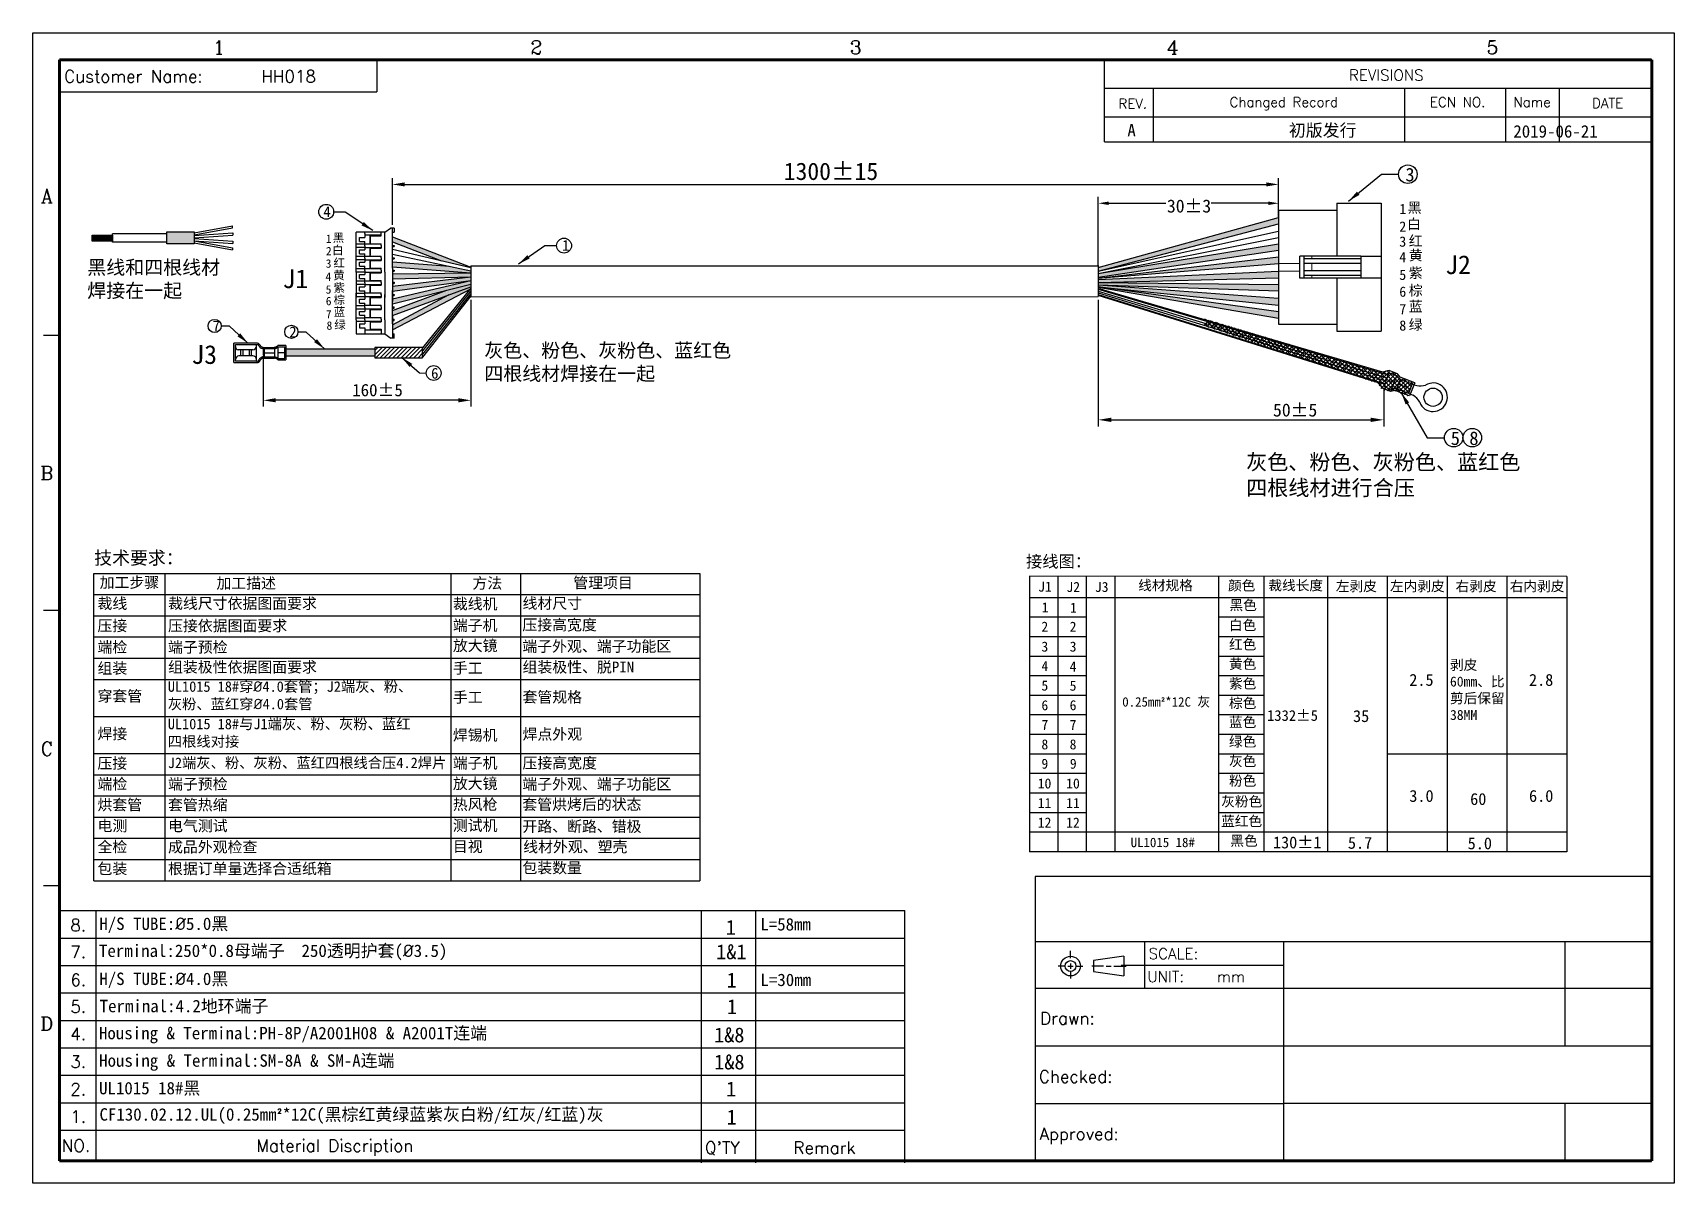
# Model space of a CAD drawing. Header units: millimetres. Extents: x 4119 to 4450, y 525 to 757.
import ezdxf
from ezdxf.enums import TextEntityAlignment as Align

# ---------------------------------------------------------------- set-up
doc = ezdxf.new("R2010")
doc.units = ezdxf.units.MM
doc.header["$LTSCALE"] = 0.6
doc.linetypes.add('HIDDEN2', pattern=[4.7625, 3.175, -1.5875])
doc.layers.add('DIM', color=7, linetype='Continuous')
doc.layers.add('PAPER', color=7, linetype='Continuous')
doc.styles.add('ROMANC', font='romanc')
doc.styles.add('ROMANT', font='romant.shx', dxfattribs={"bigfont": 'lfp.shx'})
doc.styles.get("Standard").update_dxf_attribs({"font": 'simkai.ttf', "height": 2.5})
doc.dimstyles.new('ISO-25', dxfattribs={"dimtxt": 2.5, "dimasz": 2.5, "dimexe": 1.25, "dimexo": 0.625, "dimtad": 1, "dimtxsty": 'Standard', "dimcen": 2.5, "dimadec": 0, "dimazin": 0, "dimtfac": 1, "dimtmove": 0, "dimatfit": 3, "dimfxl": 1, "dimarcsym": 0})

msp = doc.modelspace()

# ---------------------------------------------------------------- texts
at = {"style": 'ROMANT'}
for s, height, p in [('Customer Name:', 2.46985, (4125.091, 746.593)), ('HH018', 2.4699, (4164.843, 746.593)), ('REVISIONS', 2.2229, (4384.127, 746.948)), ('8.', 2.4699, (4126.345, 575.479)), ('7.', 2.4699, (4126.345, 570.088)), ('SCALE:', 2.2227, (4343.729, 569.854)), ('6.', 2.4699, (4126.345, 564.444)), ('UNIT:', 2.2227, (4343.465, 565.227)), ('mm', 2.2227, (4357.472, 565.227)), ('5.', 2.4699, (4126.345, 559.052)), ('4.', 2.4699, (4126.345, 553.527)), ('Drawn:', 2.4697, (4321.866, 556.709)), ('3.', 2.4699, (4126.345, 547.939)), ('Checked:', 2.4697, (4321.616, 544.956)), ('2.', 2.4699, (4126.345, 542.401)), ('1.', 2.4699, (4126.345, 536.894)), ('NO.', 2.4699, (4124.618, 531.027)), ('Material Discription', 2.46985, (4163.828, 531.027)), ("Q'TY", 2.4699, (4254.293, 530.612)), ('Remark', 2.4699, (4272.122, 530.612)), ('Approved:', 2.4697, (4321.727, 533.415))]:
    msp.add_text(s, height=height, dxfattribs=at).set_placement(p)
for s, height, p in [('REV.', 1.9759, (4340.54, 741.323)), ('Changed Record', 1.97588, (4370.98, 741.632)), ('ECN NO.', 1.9759, (4406.041, 741.632)), ('Name', 1.9759, (4421.054, 741.632)), ('DATE', 1.9759, (4436.27, 741.429))]:
    msp.add_text(s, height=height, dxfattribs=at).set_placement(p, align=Align.CENTER)
at = {"ltscale": 1.5}
for s, insert, char_height, attachment_point in [('{\\fKaiTi_GB2312|b0|i0|c134|p49;A}', (4339.444, 738.198), 2.5, 1), ('{\\fKaiTi_GB2312|b0|i0|c134|p49;初版发行}', (4372.005, 738.198), 2.5, 1), ('{\\fKaiTi_GB2312|b0|i0|c134|p49;2019-06-21}', (4417.254, 737.978), 2.5, 1), ('{\\fKaiTi_GB2312|b0|i0|c134|p49;3}', (4395.497, 729.368), 2.7216, 1), ('{\\fKaiTi_GB2312|b0|i0|c134|p49;4}', (4177.352, 721.616), 2.17728, 1), ('{\\fKaiTi_GB2312|b0|i0|c134|p49;1}', (4395.667, 722.122), 2.05753, 3), ('{\\fKaiTi_GB2312|b0|i0|c134|p49;黑}', (4398.762, 722.38), 2.05753, 3), ('{\\fKaiTi_GB2312|b0|i0|c134|p49;2}', (4395.667, 718.566), 2.05753, 3), ('{\\fKaiTi_GB2312|b0|i0|c134|p49;白}', (4398.634, 719.082), 2.05753, 3), ('{\\fKaiTi_GB2312|b0|i0|c134|p49;1}', (4179.005, 715.919), 1.69344, 3), ('{\\fKaiTi_GB2312|b0|i0|c134|p49;黑}', (4181.552, 716.131), 1.69344, 3), ('{\\fKaiTi_GB2312|b0|i0|c134|p49;1}', (4225.495, 714.832), 2.17728, 1), ('{\\fKaiTi_GB2312|b0|i0|c134|p49;3}', (4395.667, 715.537), 2.05753, 3), ('{\\fKaiTi_GB2312|b0|i0|c134|p49;红}', (4398.981, 715.669), 2.05753, 3), ('{\\fKaiTi_GB2312|b0|i0|c134|p49;2}', (4179.021, 713.436), 1.69344, 3), ('{\\fKaiTi_GB2312|b0|i0|c134|p49;白}', (4181.412, 713.605), 1.69344, 3), ('{\\fKaiTi_GB2312|b0|i0|c134|p49;4}', (4395.667, 712.416), 2.05753, 3), ('{\\fKaiTi_GB2312|b0|i0|c134|p49;黄}', (4398.981, 712.784), 2.05753, 3), ('{\\fKaiTi_GB2312|b0|i0|c134|p49;J2}', (4408.685, 711.741), 3.78, 3), ('{\\fKaiTi_GB2312|b0|i0|c134|p49;黑线和四根线材\\P焊接在一起}', (4129.742, 710.711), 2.80665, 1), ('{\\fKaiTi_GB2312|b0|i0|c134|p49;J1}', (4174.273, 708.903), 3.78, 3), ('{\\fKaiTi_GB2312|b0|i0|c134|p49;4}', (4178.927, 708.275), 1.69344, 3), ('{\\fKaiTi_GB2312|b0|i0|c134|p49;3}', (4178.97, 710.929), 1.69344, 3), ('{\\fKaiTi_GB2312|b0|i0|c134|p49;红}', (4181.698, 711.038), 1.69344, 3), ('{\\fKaiTi_GB2312|b0|i0|c134|p49;黄}', (4181.655, 708.578), 1.69344, 3), ('{\\fKaiTi_GB2312|b0|i0|c134|p49;5}', (4395.667, 708.847), 2.05753, 3), ('{\\fKaiTi_GB2312|b0|i0|c134|p49;紫}', (4398.981, 709.247), 2.05753, 3), ('{\\fKaiTi_GB2312|b0|i0|c134|p49;5}', (4178.97, 705.703), 1.69344, 3), ('{\\fKaiTi_GB2312|b0|i0|c134|p49;紫}', (4181.698, 706.032), 1.69344, 3), ('{\\fKaiTi_GB2312|b0|i0|c134|p49;6}', (4395.667, 705.439), 2.05753, 3), ('{\\fKaiTi_GB2312|b0|i0|c134|p49;棕}', (4398.981, 705.693), 2.05753, 3), ('{\\fKaiTi_GB2312|b0|i0|c134|p49;6}', (4178.991, 703.37), 1.69344, 3), ('{\\fKaiTi_GB2312|b0|i0|c134|p49;棕}', (4181.719, 703.579), 1.69344, 3), ('{\\fKaiTi_GB2312|b0|i0|c134|p49;7}', (4395.667, 701.915), 2.05753, 3), ('{\\fKaiTi_GB2312|b0|i0|c134|p49;蓝}', (4398.981, 702.474), 2.05753, 3), ('{\\fKaiTi_GB2312|b0|i0|c134|p49;7}', (4155.021, 698.565), 2.17728, 1), ('{\\fKaiTi_GB2312|b0|i0|c134|p49;7}', (4179.013, 700.705), 1.69344, 3), ('{\\fKaiTi_GB2312|b0|i0|c134|p49;8}', (4179.142, 698.428), 1.69344, 3), ('{\\fKaiTi_GB2312|b0|i0|c134|p49;蓝}', (4181.741, 701.166), 1.69344, 3), ('{\\fKaiTi_GB2312|b0|i0|c134|p49;绿}', (4181.869, 698.572), 1.69344, 3), ('{\\fKaiTi_GB2312|b0|i0|c134|p49;8}', (4395.667, 698.626), 2.05753, 3), ('{\\fKaiTi_GB2312|b0|i0|c134|p49;绿}', (4398.981, 698.801), 2.05753, 3), ('{\\fKaiTi_GB2312|b0|i0|c134|p49;2}', (4170.482, 697.387), 2.17728, 1), ('{\\fKaiTi_GB2312|b0|i0|c134|p49;J3}', (4155.904, 693.63), 3.78, 3), ('{\\fKaiTi_GB2312|b0|i0|c134|p49;灰色、粉色、灰粉色、蓝红色\\P四根线材焊接在一起}', (4209.795, 693.978), 2.80665, 1), ('{\\fKaiTi_GB2312|b0|i0|c134|p49;6}', (4199.071, 689.059), 2.17728, 1), ('{\\fKaiTi_GB2312|b0|i0|c134|p49;5}', (4404.646, 676.231), 2.7216, 1), ('8', (4408.388, 676.231), 2.722, 1), ('{\\fKaiTi_GB2312|b0|i0|c134|p49;灰色、粉色、灰粉色、蓝红色\\P四根线材进行合压}', (4363.384, 671.63), 3.1185, 1), ('{\\fKaiTi_GB2312|b0|i0|c134|p49;J1}', (4321.451, 645.961), 2.0196, 1), ('{\\fKaiTi_GB2312|b0|i0|c134|p49;J2}', (4327.159, 645.903), 2.0196, 1), ('{\\fKaiTi_GB2312|b0|i0|c134|p49;J3}', (4332.891, 645.903), 2.0196, 1), ('{\\fKaiTi_GB2312|b0|i0|c134|p49;线材规格}', (4341.629, 646.229), 2.0196, 1), ('{\\f楷体_GB2312|b0|i0|c134|p49;颜色}', (4359.739, 646.191), 2.0196, 1), ('{\\fKaiTi_GB2312|b0|i0|c134|p49;裁线长度}', (4367.871, 646.216), 2.0196, 1), ('{\\fKaiTi_GB2312|b0|i0|c134|p49;左剥皮}', (4381.476, 646.058), 2.0196, 1), ('{\\fKaiTi_GB2312|b0|i0|c134|p49;左内剥皮}', (4392.392, 646.059), 2.0196, 1), ('{\\fKaiTi_GB2312|b0|i0|c134|p49;右剥皮}', (4405.616, 646.058), 2.0196, 1), ('{\\fKaiTi_GB2312|b0|i0|c134|p49;右内剥皮}', (4416.532, 646.059), 2.0196, 1), ('{\\fKaiTi_GB2312|b0|i0|c134|p49;黑色}', (4360.031, 642.245), 2.0196, 1), ('{\\fKaiTi_GB2312|b0|i0|c134|p49;1}', (4322.182, 641.776), 2.0196, 1), ('{\\fKaiTi_GB2312|b0|i0|c134|p49;1}', (4327.87, 641.711), 2.0196, 1), ('{\\fKaiTi_GB2312|b0|i0|c134|p49;2}', (4322.118, 637.891), 2.0196, 1), ('{\\fKaiTi_GB2312|b0|i0|c134|p49;2}', (4327.806, 637.891), 2.0196, 1), ('{\\fKaiTi_GB2312|b0|i0|c134|p49;白色}', (4359.937, 638.214), 2.0196, 1), ('{\\fKaiTi_GB2312|b0|i0|c134|p49;3}', (4322.118, 633.877), 2.0196, 1), ('{\\fKaiTi_GB2312|b0|i0|c134|p49;3}', (4327.806, 633.877), 2.0196, 1), ('{\\fKaiTi_GB2312|b0|i0|c134|p49;红色}', (4359.937, 634.317), 2.0196, 1), ('{\\fKaiTi_GB2312|b0|i0|c134|p49;4}', (4322.118, 629.937), 2.0196, 1), ('{\\fKaiTi_GB2312|b0|i0|c134|p49;4}', (4327.806, 629.855), 2.0196, 1), ('{\\fKaiTi_GB2312|b0|i0|c134|p49;黄色}', (4359.937, 630.379), 2.0196, 1), ('{\\fKaiTi_GB2312|b0|i0|c134|p49;5}', (4322.118, 626.029), 2.0196, 1), ('{\\fKaiTi_GB2312|b0|i0|c134|p49;5}', (4327.806, 625.997), 2.0196, 1), ('{\\fKaiTi_GB2312|b0|i0|c134|p49;紫色}', (4359.937, 626.44), 2.0196, 1), ('{\\fKaiTi_GB2312|b0|i0|c134|p49;棕色}', (4359.937, 622.501), 2.0196, 1), ('{\\fKaiTi_GB2312|b0|i0|c134|p49;6}', (4322.118, 622.047), 2.0196, 1), ('{\\fKaiTi_GB2312|b0|i0|c134|p49;6}', (4327.806, 622.061), 2.0196, 1), ('{\\fKaiTi_GB2312|b0|i0|c134|p49;蓝色}', (4359.937, 618.665), 2.0196, 1), ('{\\fKaiTi_GB2312|b0|i0|c134|p49;7}', (4322.118, 618.101), 2.0196, 1), ('{\\fKaiTi_GB2312|b0|i0|c134|p49;7}', (4327.806, 618.101), 2.0196, 1), ('{\\fKaiTi_GB2312|b0|i0|c134|p49;8}', (4322.118, 614.167), 2.0196, 1), ('{\\fKaiTi_GB2312|b0|i0|c134|p49;8}', (4327.806, 614.167), 2.0196, 1), ('{\\fKaiTi_GB2312|b0|i0|c134|p49;绿色}', (4359.937, 614.722), 2.0196, 1), ('{\\fKaiTi_GB2312|b0|i0|c134|p49;9}', (4322.115, 610.267), 2.0196, 1), ('{\\fKaiTi_GB2312|b0|i0|c134|p49;9}', (4327.847, 610.267), 2.0196, 1), ('{\\fKaiTi_GB2312|b0|i0|c134|p49;灰色}', (4359.937, 610.781), 2.0196, 1), ('{\\fKaiTi_GB2312|b0|i0|c134|p49;10}', (4321.373, 606.285), 2.0196, 1), ('{\\fKaiTi_GB2312|b0|i0|c134|p49;10}', (4327.105, 606.285), 2.0196, 1), ('{\\fKaiTi_GB2312|b0|i0|c134|p49;粉色}', (4359.937, 606.839), 2.0196, 1), ('{\\fKaiTi_GB2312|b0|i0|c134|p49;11}', (4321.373, 602.339), 2.0196, 1), ('{\\fKaiTi_GB2312|b0|i0|c134|p49;11}', (4327.105, 602.339), 2.0196, 1), ('{\\fKaiTi_GB2312|b0|i0|c134|p49;灰粉色}', (4358.37, 602.658), 2.0196, 1), ('{\\fKaiTi_GB2312|b0|i0|c134|p49;蓝红色}', (4358.348, 598.695), 2.0196, 1), ('{\\fKaiTi_GB2312|b0|i0|c134|p49;12}', (4321.373, 598.406), 2.0196, 1), ('{\\fKaiTi_GB2312|b0|i0|c134|p49;12}', (4327.105, 598.406), 2.0196, 1), ('{\\fKaiTi_GB2312|b0|i0|c134|p49;黑色}', (4360.203, 594.734), 2.0196, 1), ('Terminal:250*0.8{\\fSimSun|b0|i0|c134|p2;母端子}  250{\\fSimSun|b0|i0|c134|p2;透明护套}({\\fISOCPEUR|b0|i0|c0|p34;%%C}3.5)', (4132.103, 572.8), 2.5, 1)]:
    msp.add_mtext(s, dxfattribs=dict(at, insert=insert, char_height=char_height, attachment_point=attachment_point))
at = {"linetype": 'Continuous', "ltscale": 0.6, "char_height": 2.625, "attachment_point": 5}
for s, insert in [('30%%P3', (4351.874, 721.652)), ('{\\fKaiTi_GB2312|b0|i0|c134|p49;50%%P5}', (4373.269, 680.542))]:
    msp.add_mtext(s, dxfattribs=dict(at, insert=insert))
at = {"ltscale": 0.4, "attachment_point": 1}
for s, insert, char_height, width in [('技术要求：', (4131.161, 652.069), 2.64, 17.09921), ('加工步骤', (4132.249, 646.903), 2.2, 17.57545), ('加工描述', (4155.795, 646.743), 2.2, 21.19742), ('方法', (4207.41, 646.752), 2.2, 21.19742), ('管理项目', (4227.737, 646.848), 2.2, 38.90583), ('裁线', (4131.812, 642.661), 2.2, 21.85344), ('裁线尺寸依据图面要求', (4146.035, 642.679), 2.2, 69.75918), ('裁线机', (4203.456, 642.579), 2.2, 18.9869), ('线材尺寸', (4217.506, 642.708), 2.2, 56.99545), ('压接高宽度', (4217.473, 638.355), 2.2, 52.31709), ('压接', (4131.812, 638.189), 2.2, 78.05733), ('压接依据图面要求', (4146.035, 638.182), 2.2, 69.75918), ('端子机', (4203.456, 638.261), 2.2, 18.9869), ('端检', (4131.812, 633.862), 2.2, 78.05733), ('端子预检', (4146.035, 633.854), 2.2, 69.75918), ('放大镜', (4203.456, 634.165), 2.2, 18.9869), ('端子外观、端子功能区', (4217.473, 634.027), 2.2, 52.31709), ('组装', (4131.812, 629.613), 2.2, 21.85344), ('组装极性依据图面要求', (4146.035, 629.847), 2.2, 69.75918), ('手工', (4203.456, 629.637), 2.2, 18.9869), ('组装极性、脱PIN ', (4217.506, 629.849), 2.2, 56.99545), ('穿套管', (4131.812, 624.001), 2.2, 21.85344), ('手工', (4203.456, 623.754), 2.2, 18.9869), ('套管规格', (4217.506, 623.797), 2.2, 56.99545), ('焊接', (4131.812, 616.403), 2.2, 21.85344), ('焊锡机', (4203.456, 616.128), 2.2, 18.9869), ('焊点外观', (4217.506, 616.322), 2.2, 56.99545), ('压接', (4131.812, 610.46), 2.2, 21.85344), ('端子机', (4203.456, 610.499), 2.2, 18.9869), ('压接高宽度', (4217.506, 610.509), 2.2, 56.99545), ('端检', (4131.812, 606.289), 2.2, 21.85344), ('端子预检', (4146.035, 606.282), 2.2, 69.75918), ('放大镜', (4203.456, 606.361), 2.2, 18.9869), ('端子外观、端子功能区', (4217.473, 606.259), 2.2, 52.31709), ('烘套管', (4131.812, 602.079), 2.2, 21.85344), ('套管热缩', (4146.035, 602.071), 2.2, 69.75918), ('热风枪', (4203.456, 602.15), 2.2, 18.9869), ('套管烘烤后的状态', (4217.473, 602.141), 2.2, 52.31709), ('电测', (4131.812, 597.85), 2.2, 21.85344), ('电气测试', (4146.035, 597.843), 2.2, 69.75918), ('测试机', (4203.456, 597.922), 2.2, 18.9869), ('开路、断路、错极', (4217.473, 597.725), 2.2, 52.31709), ('全检', (4131.812, 593.595), 2.2, 21.85344), ('成品外观检查', (4146.035, 593.587), 2.2, 69.75918), ('目视', (4203.456, 593.666), 2.2, 18.9869), ('线材外观、塑壳', (4217.64, 593.617), 2.2, 52.31709), ('包装', (4131.812, 589.219), 2.2, 21.85344), ('根据订单量选择合适纸箱', (4146.035, 589.211), 2.2, 69.75918), ('包装数量', (4217.473, 589.385), 2.2, 52.31709)]:
    msp.add_mtext(s, dxfattribs=dict(at, insert=insert, char_height=char_height, width=width))
at = {"attachment_point": 1}
for s, insert, char_height in [('{\\fKaiTi_GB2312|b0|i0|c134|p49;接线图：}', (4319.021, 651.231), 2.4), ('{\\fKaiTi_GB2312|b0|i0|c134|p49;1}', (4258.487, 577.782), 3), ('{\\fKaiTi_GB2312|b0|i0|c134|p49;1&1}', (4256.536, 572.842), 3), ('{\\fKaiTi_GB2312|b0|i0|c134|p49;1}', (4258.639, 567.127), 3), ('{\\fKaiTi_GB2312|b0|i0|c134|p49;1}', (4258.719, 561.78), 3), ('Housing & Terminal:PH-8P/A2001H08 & A2001T{\\fSimSun|b0|i0|c134|p2;连端}', (4132.111, 556.206), 2.5), ('{\\fKaiTi_GB2312|b0|i0|c134|p49;1&8}', (4256.123, 556.083), 3), ('Housing & Terminal:SM-8A & SM-A{\\fSimSun|b0|i0|c134|p2;连端}', (4132.146, 550.671), 2.5), ('{\\fKaiTi_GB2312|b0|i0|c134|p49;1&8}', (4256.143, 550.632), 3), ('UL1015 18#{\\fSimSun|b0|i0|c134|p2;黑}', (4132.126, 545.111), 2.5), ('{\\fKaiTi_GB2312|b0|i0|c134|p49;1}', (4258.549, 545.194), 3), ('CF130.02.12.UL(0.25mm{\\fISOCPEUR|b0|i0|c0|p34;²}*12C(黑棕红黄绿蓝紫灰白粉/红灰/红蓝)灰', (4132.211, 539.804), 2.5), ('{\\fKaiTi_GB2312|b0|i0|c134|p49;1}', (4258.637, 539.511), 3)]:
    msp.add_mtext(s, dxfattribs=dict(at, insert=insert, char_height=char_height))
at = {"ltscale": 1.5, "insert": (4404.486, 630.2), "char_height": 2.0196, "width": 11.84522, "attachment_point": 1}
msp.add_mtext('\\pxt6;{\\fSimSun|b0|i0|c134|p2;剥皮60mm、比剪后保留38MM}', dxfattribs=at)
at = {"char_height": 2.112, "attachment_point": 1}
for s, insert, width in [('UL1015 18#穿{\\fISOCPEUR|b0|i0|c0|p34;%%C}4.0套管；J2端灰、粉、\\P灰粉、蓝红穿{\\fISOCPEUR|b0|i0|c0|p34;%%C}4.0套管', (4145.986, 625.868), 74.05517), ('UL1015 18#与J1端灰、粉、灰粉、蓝红\\P四根线对接', (4145.986, 618.322), 74.05517), ('J2端灰、粉、灰粉、蓝红四根线合压4.2焊片', (4145.986, 610.495), 84.36705)]:
    msp.add_mtext(s, dxfattribs=dict(at, insert=insert, width=width))
at = {"linetype": 'Continuous', "attachment_point": 1}
for s, insert, char_height, width in [('2.5', (4396.282, 627.355), 2.4, 34.89715), ('2.8', (4420.422, 627.355), 2.4, 34.89715), ('0.25mm{\\fISOCPEUR|b0|i0|c0|p34;²}*12C {\\fSimSun|b0|i0|c134|p2;灰}', (4338.414, 622.671), 1.904, 34.89715), ('1332%%P5', (4367.591, 620.051), 2.16, 31.40743), ('35', (4384.94, 620.061), 2.4, 34.89715), ('3.0', (4396.282, 603.964), 2.4, 34.89715), ('60', (4408.558, 603.341), 2.4, 34.89715), ('6.0', (4420.422, 603.964), 2.4, 34.89715), ('{\\fKaiTi_GB2312|b0|i0|c134|p49;UL1015 18#}', (4340.106, 594.345), 1.904, 34.89715), ('130%%P1', (4368.796, 594.588), 2.4, 34.89715), ('5.7', (4383.911, 594.509), 2.4, 34.89715), ('5.0', (4408.051, 594.41), 2.4, 34.89715), ('H/S TUBE:{\\fISOCPEUR|b0|i0|c0|p34;%%C}5.0{\\fSimSun|b0|i0|c134|p2;黑}', (4132.183, 578.251), 2.5, 65.65417), ('L=58mm', (4265.445, 578.136), 2.5, 65.65417), ('H/S TUBE:{\\fISOCPEUR|b0|i0|c0|p34;%%C}4.0{\\fSimSun|b0|i0|c134|p2;黑}', (4132.183, 567.145), 2.5, 65.65417), ('L=30mm', (4265.474, 566.939), 2.5, 65.65417), ('Terminal:4.2{\\fSimSun|b0|i0|c134|p2;地环端子}', (4132.24, 561.661), 2.5, 95.59372)]:
    msp.add_mtext(s, dxfattribs=dict(at, insert=insert, char_height=char_height, width=width))
at = {"layer": 'PAPER', "color": 7, "style": 'ROMANC'}
for s, p in [('1', (4156.283, 753.669)), ('2', (4220.31, 753.669)), ('3', (4284.672, 753.669)), ('4', (4348.58, 753.669)), ('5', (4413.056, 753.669)), ('A', (4121.597, 723.729)), ('B', (4121.597, 667.839)), ('C', (4121.597, 612.266)), ('D', (4121.597, 556.862))]:
    msp.add_text(s, height=2.778, dxfattribs=at).set_placement(p, align=Align.MIDDLE)

# ---------------------------------------------------------------- blocks, each defined once
blk = doc.blocks.new('*D1')
at = {"color": 0, "linetype": 'Continuous', "lineweight": -2, "ltscale": 0.6}
for p, q in [((4191.26, 717.86), (4191.26, 727.28)), ((4193.76, 726.03), (4367.44, 726.03)), ((4369.94, 721.42), (4369.94, 727.28))]:
    blk.add_line(p, q, dxfattribs=at)
at = {"color": 0, "linetype": 'Continuous'}
for points in [[(4193.76, 726.45), (4193.76, 725.62), (4191.26, 726.03)], [(4367.44, 725.62), (4367.44, 726.45), (4369.94, 726.03)]]:
    blk.add_solid(points, dxfattribs=at)
at = {"layer": 'Defpoints', "color": 0, "linetype": 'Continuous'}
for p in [(4369.94, 726.03), (4369.94, 720.8), (4191.26, 717.24)]:
    blk.add_point(p, dxfattribs=at)
at = {"color": 0, "linetype": 'Continuous', "ltscale": 0.6, "insert": (4279.69, 728.65), "char_height": 2.5, "attachment_point": 5}
blk.add_mtext('{{\\fKaiTi_GB2312|b0|i0|c134|p49;\\H1.4x;1300%%P15}}', dxfattribs=at)
blk = doc.blocks.new('*D2')
at = {"color": 0, "linetype": 'Continuous', "lineweight": -2, "ltscale": 0.6}
for p, q in [((4207.07, 702.77), (4207.07, 681.26)), ((4165.24, 691.39), (4165.24, 681.26)), ((4204.57, 682.51), (4167.74, 682.51))]:
    blk.add_line(p, q, dxfattribs=at)
at = {"color": 0, "linetype": 'Continuous'}
for points in [[(4167.74, 682.93), (4167.74, 682.1), (4165.24, 682.51)], [(4204.57, 682.1), (4204.57, 682.93), (4207.07, 682.51)]]:
    blk.add_solid(points, dxfattribs=at)
at = {"layer": 'Defpoints', "color": 0, "linetype": 'Continuous'}
for p in [(4207.07, 703.39), (4165.24, 692.02), (4165.24, 682.51)]:
    blk.add_point(p, dxfattribs=at)
at = {"color": 0, "linetype": 'Continuous', "ltscale": 0.6, "insert": (4188.27, 684.56), "char_height": 2.5, "attachment_point": 5}
blk.add_mtext('{{\\fKaiTi_GB2312|b0|i0|c134|p49;160%%P5}}', dxfattribs=at)

# ---------------------------------------------------------------- dimensions: what is measured, and where the dimension line sits
at = {"linetype": 'Continuous', "ltscale": 0.6}
for base, p1, p2, text, picture, middle in [((4369.936, 726.034), (4191.256, 717.238), (4369.936, 720.799), '{{\\fKaiTi_GB2312|b0|i0|c134|p49;\\H1.4x;1300%%P15}}', '*D1', (4279.693, 726.034)), ((4165.238, 682.515), (4207.067, 703.391), (4165.238, 692.016), '{{\\fKaiTi_GB2312|b0|i0|c134|p49;160%%P5}}', '*D2', (4188.271, 682.515))]:
    dim = msp.add_linear_dim(base=base, p1=p1, p2=p2, text=text, dimstyle='ISO-25', override={"dimfxl": 1.25}, dxfattribs=at)
    dim.commit()
    dim.dimension.update_dxf_attribs({"geometry": picture, "text_midpoint": middle, "dimtype": 160})

# ---------------------------------------------------------------- hatches: boundary and pattern name
at = {"linetype": 'Continuous', "ltscale": 0.6}
for color, points in [(256, [(4369.936, 718.068), (4369.936, 719.381), (4333.583, 709.303), (4333.583, 708.548)]), (256, [(4130.709, 715.797), (4134.83, 715.797), (4134.83, 714.622), (4130.709, 714.622)]), (256, [(4145.782, 716.452), (4151.277, 716.452), (4151.277, 714.054), (4145.782, 714.054)]), (256, [(4191.259, 715.466), (4191.261, 714.456), (4201.164, 710.645), (4207.067, 709.253), (4207.067, 709.383)]), (1, [(4333.583, 708.06), (4333.583, 707.367), (4369.936, 712.754), (4369.936, 714.042)]), (1, [(4207.067, 708.185), (4207.067, 708.615), (4202.693, 709.544), (4191.268, 710.419), (4191.27, 709.409)]), (2, [(4191.271, 707.984), (4191.271, 706.974), (4207.067, 707.421), (4207.067, 708.184)]), (2, [(4369.936, 710.08), (4369.936, 711.41), (4333.711, 707.17)]), (37, [(4207.067, 705.902), (4207.067, 706.686), (4191.271, 702.991), (4191.271, 702.406), (4191.271, 701.981)]), (5, [(4191.271, 700.611), (4191.271, 699.601), (4207.067, 705.419), (4207.067, 705.902), (4202.246, 704.706)]), (3, [(4191.271, 697.76), (4191.271, 696.75), (4206.923, 704.907), (4207.067, 705.085), (4207.067, 705.419), (4202.73, 703.822)]), (37, [(4369.936, 704.573), (4369.936, 705.862), (4333.583, 706.233), (4333.583, 705.789)]), (5, [(4333.61, 705.788), (4333.583, 705.789), (4333.583, 705.41), (4369.936, 701.7), (4369.936, 703.119)]), (3, [(4333.583, 705.41), (4333.583, 705.227), (4369.936, 699.004), (4369.936, 700.366)]), (256, [(4165.407, 692.669), (4165.245, 692.669), (4165.245, 691.61), (4165.407, 691.61)]), (256, [(4187.719, 691.435), (4187.719, 692.832), (4169.769, 692.832), (4169.769, 691.435)])]:
    msp.add_hatch(color=color, dxfattribs=at).paths.add_polyline_path(points)
h = msp.add_hatch(color=203, dxfattribs=at)
h.paths.add_polyline_path([(4369.936, 707.191), (4369.936, 708.53), (4333.583, 706.837), (4333.583, 706.234)])
h.paths.add_polyline_path([(4191.271, 705.519), (4191.271, 704.509), (4207.067, 706.686), (4207.067, 707.421)])
h = msp.add_hatch(dxfattribs=at)
h.set_pattern_fill('ANSI37', color=256, scale=0.189, style=0)
h.set_pattern_definition([(45, (602.1016, 37.23546), (-0.4243171, 0.4243171), []), (135, (602.1016, 37.23546), (-0.4243171, -0.4243171), [])])
h.paths.add_polyline_path([(4396.9, 685.657), (4396.88, 685.665), (4396.46, 685.825), (4395.722, 683.884), (4396.109, 683.737)])
h.paths.add_polyline_path([(4394.075, 687.197), (4393.55, 687.882), (4391.81, 688.525), (4390.595, 688.197), (4355.002, 698.96), (4355.002, 698.769), (4391.631, 687.644), (4391.789, 688.061), (4393.388, 687.453, 0.2075489), (4394.054, 686.74), (4396.88, 685.665), (4396.9, 685.657), (4397.05, 686.021)])
h.paths.add_polyline_path([(4396.46, 685.825), (4394.054, 686.74), (4393.685, 685.769), (4396.091, 684.855)])
h.paths.add_polyline_path([(4393.685, 685.769), (4393.316, 684.799), (4395.722, 683.884), (4396.091, 684.855)], flags=17)
h.paths.add_polyline_path([(4393.316, 684.799, 0.2075489), (4392.344, 684.708), (4390.746, 685.316), (4390.951, 685.855), (4355.002, 697.708), (4355.002, 697.495), (4389.923, 685.958), (4390.489, 684.927), (4392.105, 684.309), (4393.078, 684.482), (4395.975, 683.41), (4396.109, 683.737), (4395.722, 683.884)])
h.paths.add_polyline_path([(4394.054, 686.74, -0.2075489), (4393.388, 687.453), (4392.344, 684.708, -0.2075489), (4393.316, 684.799)], flags=17)
h.paths.add_polyline_path([(4392.866, 686.081), (4391.268, 686.689), (4390.746, 685.316), (4392.344, 684.708)], flags=17)
h.paths.add_polyline_path([(4393.388, 687.453), (4391.789, 688.061), (4391.268, 686.689), (4392.866, 686.081)], flags=17)
h.paths.add_polyline_path([(4391.631, 687.644), (4355.002, 698.769), (4355.002, 698.402), (4391.402, 687.042)], flags=17)
h.paths.add_polyline_path([(4355.002, 698.402), (4355.002, 698.077), (4391.168, 686.428), (4391.402, 687.042)], flags=17)
h.paths.add_polyline_path([(4391.168, 686.428), (4355.002, 698.077), (4355.002, 697.708), (4390.951, 685.855)], flags=17)
h = msp.add_hatch(dxfattribs=at)
h.set_pattern_fill('ANSI31', color=256, scale=0.189, style=0)
h.set_pattern_definition([(45, (935.6998, 39.0515), (-0.4243171, 0.4243171), [])])
h.paths.add_polyline_path([(4187.719, 693.16), (4187.719, 691.08), (4197.368, 691.08), (4197.368, 693.16)])

# ---------------------------------------------------------------- linework, layer by layer
for p, q in [((4334.837, 734.598), (4334.837, 751.166)), ((4124.144, 744.723), (4188.098, 744.723)), ((4344.708, 734.598), (4344.708, 745.412)), ((4381.676, 722.252), (4390.62, 722.252)), ((4381.676, 722.252), (4381.676, 711.575)), ((4390.62, 722.252), (4390.62, 696.425)), ((4369.936, 720.799), (4369.936, 697.878)), ((4381.676, 720.799), (4369.936, 720.799)), ((4386.484, 711.575), (4374.207, 711.575)), ((4374.207, 707.102), (4374.207, 711.575)), ((4375.102, 707.102), (4375.102, 711.575)), ((4386.484, 711.575), (4386.484, 707.102)), ((4390.62, 711.519), (4386.484, 711.519)), ((4386.484, 711.016), (4375.102, 711.016)), ((4386.484, 710.065), (4375.102, 710.065)), ((4386.484, 708.612), (4375.102, 708.612)), ((4386.484, 707.102), (4374.207, 707.102)), ((4386.484, 707.661), (4375.102, 707.661)), ((4381.676, 707.102), (4381.676, 696.425)), ((4390.62, 707.158), (4386.484, 707.158)), ((4120.932, 695.672), (4124.144, 695.672)), ((4369.936, 697.878), (4381.676, 697.878)), ((4381.676, 696.425), (4390.62, 696.425)), ((4397.263, 685.665), (4397.776, 685.47)), ((4396.525, 683.724), (4397.038, 683.529)), ((4120.932, 640.178), (4124.144, 640.178)), ((4120.932, 584.684), (4124.144, 584.684)), ((4124.144, 579.651), (4294.6, 579.651)), ((4131.512, 535.382), (4131.512, 579.651)), ((4253.561, 534.968), (4253.578, 579.651)), ((4253.57, 535.538), (4253.57, 579.651)), ((4264.519, 535.538), (4264.519, 579.651)), ((4264.519, 534.968), (4264.519, 579.651)), ((4124.144, 574.117), (4294.6, 574.117)), ((4342.936, 563.92), (4342.936, 573.318)), ((4427.649, 573.318), (4427.649, 552.341)), ((4124.144, 568.584), (4294.6, 568.584)), ((4338.201, 568.619), (4370.915, 568.619)), ((4124.144, 563.05), (4294.6, 563.05)), ((4124.144, 557.517), (4294.6, 557.517)), ((4124.144, 551.983), (4294.6, 551.983)), ((4124.144, 546.45), (4294.6, 546.45)), ((4131.512, 535.382), (4131.512, 543.195)), ((4124.144, 540.916), (4294.6, 540.916)), ((4427.649, 540.763), (4427.649, 529.184)), ((4124.144, 535.382), (4294.6, 535.382)), ((4124.144, 535.382), (4294.6, 535.382)), ((4131.512, 535.09), (4131.512, 535.382)), ((4131.512, 529.184), (4131.512, 535.382)), ((4253.558, 528.77), (4253.56, 534.968)), ((4264.519, 528.77), (4264.519, 534.968))]:
    msp.add_line(p, q)
at = {"ltscale": 0.4}
for p, q in [((4445.163, 751.166), (4334.837, 751.166)), ((4445.163, 734.598), (4445.163, 751.166)), ((4395.389, 734.598), (4395.389, 745.412)), ((4415.713, 734.598), (4415.713, 745.412)), ((4334.837, 734.598), (4445.163, 734.598)), ((4131.058, 585.659), (4131.058, 647.633)), ((4131.058, 647.633), (4253.246, 647.633)), ((4145.387, 647.633), (4145.387, 585.659)), ((4203.041, 647.633), (4203.041, 585.659)), ((4217.073, 647.633), (4217.073, 585.659)), ((4253.246, 647.633), (4253.246, 585.659)), ((4131.058, 643.356), (4253.246, 643.356)), ((4131.058, 639.079), (4253.246, 639.079)), ((4131.058, 634.801), (4253.246, 634.801)), ((4131.058, 630.524), (4253.246, 630.524)), ((4131.058, 626.234), (4253.246, 626.234)), ((4131.058, 618.746), (4253.246, 618.746)), ((4131.058, 611.323), (4253.246, 611.323)), ((4131.058, 607.046), (4253.246, 607.046)), ((4131.058, 602.769), (4253.246, 602.769)), ((4131.058, 598.491), (4253.246, 598.491)), ((4131.058, 594.214), (4253.246, 594.214)), ((4131.058, 589.936), (4253.246, 589.936)), ((4131.058, 585.659), (4253.246, 585.659))]:
    msp.add_line(p, q, dxfattribs=at)
at = {"linetype": 'Continuous', "ltscale": 0.6}
for p, q in [((4333.583, 709.763), (4333.583, 723.539)), ((4335.683, 722.227), (4347.166, 722.227)), ((4367.836, 722.227), (4356.353, 722.227)), ((4369.936, 719.486), (4369.936, 723.539)), ((4333.583, 709.303), (4369.936, 719.381)), ((4145.782, 716.048), (4134.83, 716.048)), ((4134.83, 714.371), (4134.83, 716.048)), ((4151.277, 716.287), (4159.06, 717.697)), ((4151.277, 715.846), (4159.06, 717.256)), ((4151.277, 715.716), (4159.07, 716.247)), ((4151.277, 715.237), (4159.07, 715.769)), ((4151.277, 715.143), (4159.07, 714.579)), ((4159.06, 717.256), (4159.06, 717.697)), ((4159.07, 716.247), (4159.07, 715.769)), ((4183.942, 711.027), (4183.942, 716.394)), ((4189.732, 716.394), (4183.942, 716.394)), ((4189.005, 715.824), (4185.742, 715.824)), ((4189.005, 715.653), (4189.005, 716.394)), ((4189.717, 716.394), (4189.732, 716.394)), ((4191.271, 715.462), (4207.067, 709.383)), ((4333.583, 708.548), (4369.936, 718.068)), ((4333.583, 708.548), (4369.936, 716.607)), ((4333.583, 708.06), (4369.936, 715.309)), ((4145.782, 714.371), (4134.83, 714.371)), ((4151.277, 714.664), (4159.07, 714.1)), ((4151.277, 714.664), (4159.06, 713.254)), ((4151.277, 714.223), (4159.06, 712.813)), ((4159.06, 713.254), (4159.06, 712.813)), ((4159.07, 714.579), (4159.07, 714.1)), ((4189.005, 713.997), (4185.742, 713.997)), ((4189.005, 713.257), (4185.742, 713.257)), ((4189.005, 711.513), (4185.742, 711.513)), ((4191.271, 714.452), (4201.164, 710.645)), ((4191.271, 712.978), (4207.067, 709.253)), ((4191.271, 711.968), (4207.067, 708.615)), ((4333.583, 708.06), (4369.936, 714.042)), ((4333.583, 707.367), (4369.936, 712.754)), ((4189.005, 710.772), (4185.742, 710.772)), ((4189.005, 709.034), (4185.742, 709.034)), ((4189.005, 708.293), (4185.742, 708.293)), ((4191.271, 710.419), (4202.693, 709.544)), ((4191.271, 709.409), (4207.067, 708.185)), ((4191.271, 707.984), (4207.083, 708.184)), ((4207.067, 709.628), (4333.583, 709.653)), ((4207.067, 709.628), (4207.067, 703.391)), ((4333.583, 707.155), (4369.936, 711.41)), ((4333.583, 707.16), (4369.936, 710.08)), ((4333.583, 709.658), (4333.583, 703.421)), ((4333.583, 706.837), (4369.936, 708.53)), ((4189.005, 706.562), (4185.742, 706.562)), ((4189.005, 705.821), (4185.742, 705.821)), ((4191.271, 706.974), (4207.067, 707.421)), ((4191.271, 705.519), (4207.067, 707.421)), ((4191.271, 702.991), (4207.067, 706.686)), ((4191.271, 704.509), (4207.067, 706.686)), ((4191.271, 701.981), (4207.067, 705.902)), ((4191.271, 699.601), (4207.067, 705.419)), ((4191.271, 696.75), (4207.067, 704.982)), ((4207.067, 705.085), (4197.368, 693.08)), ((4333.557, 706.233), (4369.936, 705.862)), ((4369.936, 699.004), (4333.582, 705.227)), ((4333.583, 706.234), (4369.936, 707.191)), ((4333.583, 705.789), (4369.936, 704.573)), ((4333.583, 705.41), (4369.936, 701.7)), ((4369.936, 700.366), (4333.583, 705.41)), ((4390.977, 688.197), (4333.583, 705.076)), ((4333.583, 704.885), (4392.014, 687.644)), ((4333.606, 705.789), (4369.936, 703.119)), ((4189.005, 704.088), (4185.742, 704.088)), ((4189.005, 703.348), (4185.742, 703.348)), ((4189.005, 701.603), (4185.742, 701.603)), ((4191.271, 700.611), (4202.246, 704.706)), ((4191.271, 697.76), (4202.73, 703.822)), ((4207.067, 704.553), (4197.368, 692.452)), ((4207.067, 704.04), (4197.368, 691.835)), ((4207.067, 703.54), (4197.368, 691.194)), ((4207.067, 703.391), (4333.583, 703.421)), ((4333.583, 704.519), (4391.785, 687.042)), ((4333.583, 704.193), (4391.551, 686.428)), ((4333.583, 703.824), (4391.333, 685.855)), ((4390.306, 685.958), (4333.583, 703.611)), ((4333.583, 702.765), (4333.583, 677.261)), ((4189.005, 700.862), (4185.742, 700.862)), ((4189.005, 699.131), (4185.742, 699.131)), ((4189.005, 698.39), (4185.742, 698.39)), ((4189.005, 696.627), (4185.742, 696.627)), ((4164.041, 694.022), (4159.305, 694.022)), ((4159.305, 690.12), (4159.305, 694.022)), ((4159.609, 690.404), (4159.609, 693.739)), ((4159.609, 693.739), (4164.161, 693.739)), ((4163.129, 692.71), (4160.206, 692.71)), ((4160.664, 692.71), (4160.664, 691.452)), ((4161.12, 692.71), (4161.12, 691.452)), ((4162.359, 692.71), (4162.359, 691.452)), ((4162.814, 692.71), (4162.814, 691.452)), ((4163.857, 690.404), (4163.857, 693.739)), ((4165.038, 692.932), (4167.48, 692.932)), ((4165.228, 693.187), (4167.463, 693.187)), ((4165.407, 692.932), (4165.407, 691.258)), ((4165.407, 692.095), (4167.48, 692.094)), ((4167.48, 692.932), (4167.48, 691.256)), ((4169.769, 693.565), (4168.18, 693.565)), ((4168.186, 693.302), (4168.186, 690.949)), ((4168.186, 693.302), (4169.575, 693.302)), ((4168.186, 692.138), (4169.575, 692.138)), ((4169.575, 690.949), (4169.575, 693.302)), ((4187.719, 692.832), (4169.575, 692.832)), ((4169.769, 693.565), (4169.769, 691.297)), ((4159.305, 690.12), (4164.054, 690.12)), ((4163.857, 690.404), (4159.609, 690.404)), ((4163.142, 691.452), (4160.316, 691.452)), ((4165.05, 691.256), (4167.537, 691.256)), ((4165.243, 691.004), (4167.504, 691.004)), ((4168.186, 690.949), (4169.575, 690.949)), ((4168.188, 690.677), (4169.769, 690.677)), ((4187.719, 691.435), (4169.575, 691.435)), ((4169.769, 691.297), (4169.769, 690.677)), ((4392.192, 688.525), (4390.977, 688.197)), ((4393.933, 687.882), (4392.192, 688.525)), ((4390.871, 684.927), (4390.306, 685.958)), ((4394.458, 687.197), (4393.933, 687.882)), ((4397.433, 686.021), (4394.458, 687.197)), ((4397.433, 686.021), (4396.357, 683.41)), ((4392.487, 684.309), (4390.871, 684.927)), ((4391.128, 684.66), (4391.128, 677.261)), ((4393.46, 684.482), (4392.487, 684.309)), ((4396.357, 683.41), (4393.46, 684.482)), ((4336.208, 678.574), (4388.503, 678.574)), ((4294.6, 534.968), (4294.6, 579.651)), ((4294.6, 528.77), (4294.6, 534.968))]:
    msp.add_line(p, q, dxfattribs=at)
at = {"ltscale": 0.6}
for p, q in [((4184.617, 715.314), (4185.742, 715.314)), ((4184.617, 714.511), (4184.617, 715.314)), ((4184.617, 714.511), (4184.617, 715.314)), ((4185.742, 716.108), (4185.742, 716.394)), ((4185.742, 716.112), (4185.742, 715.314)), ((4186.755, 715.653), (4189.005, 715.653)), ((4186.755, 714.074), (4186.755, 715.653)), ((4186.755, 715.653), (4189.005, 715.653)), ((4186.755, 715.653), (4186.755, 714.221)), ((4189.732, 716.394), (4190.918, 717.238)), ((4191.593, 717.238), (4190.918, 717.238)), ((4191.256, 716.394), (4191.593, 716.394)), ((4191.593, 717.238), (4191.593, 716.394)), ((4184.617, 714.511), (4185.742, 714.511)), ((4184.617, 712.836), (4185.742, 712.836)), ((4184.617, 712.033), (4184.617, 712.836)), ((4184.617, 712.033), (4184.617, 712.836)), ((4184.617, 712.033), (4185.742, 712.033)), ((4185.742, 713.63), (4185.742, 714.511)), ((4185.742, 713.634), (4185.742, 712.836)), ((4185.742, 711.152), (4185.742, 712.033)), ((4186.755, 714.074), (4189.005, 714.074)), ((4186.755, 713.175), (4189.005, 713.175)), ((4186.755, 711.596), (4186.755, 713.175)), ((4186.755, 713.175), (4189.005, 713.175)), ((4186.755, 713.175), (4186.755, 711.743)), ((4186.755, 711.596), (4189.005, 711.596)), ((4189.005, 713.719), (4189.005, 714.074)), ((4189.005, 713.723), (4189.005, 713.175)), ((4189.005, 711.241), (4189.005, 711.596)), ((4191.262, 713.731), (4191.599, 713.731)), ((4191.262, 713.49), (4191.599, 713.49)), ((4191.599, 713.731), (4191.599, 713.49)), ((4183.942, 708.313), (4183.942, 703.25)), ((4184.617, 710.358), (4185.742, 710.358)), ((4184.617, 709.556), (4184.617, 710.358)), ((4184.617, 709.556), (4184.617, 710.358)), ((4184.617, 709.556), (4185.742, 709.556)), ((4185.742, 711.156), (4185.742, 710.358)), ((4185.742, 708.674), (4185.742, 709.556)), ((4185.742, 708.678), (4185.742, 707.88)), ((4186.755, 710.697), (4189.005, 710.697)), ((4186.755, 709.119), (4186.755, 710.697)), ((4186.755, 710.697), (4189.005, 710.697)), ((4186.755, 710.697), (4186.755, 709.265)), ((4186.755, 709.119), (4189.005, 709.119)), ((4186.755, 708.219), (4189.005, 708.219)), ((4186.755, 706.641), (4186.755, 708.219)), ((4186.755, 708.219), (4189.005, 708.219)), ((4186.755, 708.219), (4186.755, 706.787)), ((4189.005, 711.245), (4189.005, 710.697)), ((4189.005, 708.763), (4189.005, 709.119)), ((4189.005, 708.767), (4189.005, 708.219)), ((4189.732, 708.313), (4189.732, 703.25)), ((4191.262, 711.264), (4191.599, 711.264)), ((4191.262, 711.023), (4191.599, 711.023)), ((4191.262, 708.776), (4191.599, 708.776)), ((4191.262, 708.535), (4191.599, 708.535)), ((4191.271, 709.157), (4191.271, 702.406)), ((4191.599, 711.264), (4191.599, 711.023)), ((4191.599, 708.776), (4191.599, 708.535)), ((4184.617, 707.88), (4185.742, 707.88)), ((4184.617, 707.078), (4184.617, 707.88)), ((4184.617, 707.078), (4184.617, 707.88)), ((4184.617, 707.078), (4185.742, 707.078)), ((4184.617, 705.402), (4185.742, 705.402)), ((4184.617, 704.6), (4184.617, 705.402)), ((4184.617, 704.6), (4184.617, 705.402)), ((4185.742, 706.196), (4185.742, 707.078)), ((4185.742, 706.2), (4185.742, 705.402)), ((4186.755, 706.641), (4189.005, 706.641)), ((4186.755, 705.741), (4189.005, 705.741)), ((4186.755, 704.163), (4186.755, 705.741)), ((4186.755, 705.741), (4189.005, 705.741)), ((4186.755, 705.741), (4186.755, 704.31)), ((4189.005, 706.285), (4189.005, 706.641)), ((4189.005, 706.289), (4189.005, 705.741)), ((4191.262, 706.305), (4191.599, 706.305)), ((4191.262, 706.064), (4191.599, 706.064)), ((4191.599, 706.305), (4191.599, 706.064)), ((4183.942, 698.763), (4183.942, 704.093)), ((4184.617, 704.6), (4185.742, 704.6)), ((4184.617, 702.924), (4185.742, 702.924)), ((4184.617, 702.122), (4184.617, 702.924)), ((4184.617, 702.122), (4184.617, 702.924)), ((4184.617, 702.122), (4185.742, 702.122)), ((4185.742, 703.718), (4185.742, 704.6)), ((4185.742, 703.722), (4185.742, 702.924)), ((4185.742, 701.241), (4185.742, 702.122)), ((4186.755, 704.163), (4189.005, 704.163)), ((4186.755, 703.263), (4189.005, 703.263)), ((4186.755, 701.685), (4186.755, 703.263)), ((4186.755, 703.263), (4189.005, 703.263)), ((4186.755, 703.263), (4186.755, 701.832)), ((4186.755, 701.685), (4189.005, 701.685)), ((4189.005, 703.807), (4189.005, 704.163)), ((4189.005, 703.811), (4189.005, 703.263)), ((4189.005, 701.33), (4189.005, 701.685)), ((4189.732, 698.763), (4189.732, 703.826)), ((4191.262, 703.855), (4191.599, 703.855)), ((4191.262, 703.614), (4191.599, 703.614)), ((4191.271, 697.919), (4191.271, 704.67)), ((4191.599, 703.855), (4191.599, 703.614)), ((4184.617, 700.446), (4185.742, 700.446)), ((4184.617, 699.644), (4184.617, 700.446)), ((4184.617, 699.644), (4184.617, 700.446)), ((4184.617, 699.644), (4185.742, 699.644)), ((4185.742, 701.244), (4185.742, 700.446)), ((4185.742, 698.763), (4185.742, 699.644)), ((4185.742, 698.767), (4185.742, 697.93)), ((4186.755, 700.785), (4189.005, 700.785)), ((4186.755, 699.207), (4186.755, 700.785)), ((4186.755, 700.785), (4189.005, 700.785)), ((4186.755, 700.785), (4186.755, 699.354)), ((4186.755, 699.207), (4189.005, 699.207)), ((4186.755, 698.307), (4189.005, 698.307)), ((4186.755, 698.307), (4186.755, 696.821)), ((4189.005, 701.334), (4189.005, 700.785)), ((4189.005, 698.852), (4189.005, 699.207)), ((4189.005, 698.856), (4189.005, 698.307)), ((4189.732, 698.767), (4189.732, 695.906)), ((4191.262, 701.341), (4191.599, 701.341)), ((4191.262, 701.1), (4191.599, 701.1)), ((4191.262, 698.873), (4191.599, 698.873)), ((4191.262, 698.632), (4191.599, 698.632)), ((4191.271, 699.611), (4191.271, 695.062)), ((4191.599, 701.1), (4191.599, 701.341)), ((4191.599, 698.632), (4191.599, 698.873)), ((4183.957, 695.906), (4189.747, 695.906)), ((4184.617, 697.93), (4185.742, 697.93)), ((4184.617, 697.93), (4184.617, 697.128)), ((4184.617, 697.93), (4184.617, 697.128)), ((4184.617, 697.128), (4185.742, 697.128)), ((4185.742, 697.128), (4185.742, 695.906)), ((4186.755, 696.821), (4189.005, 696.821)), ((4189.005, 696.821), (4189.005, 695.906)), ((4189.747, 695.906), (4190.933, 695.062)), ((4191.608, 695.062), (4190.933, 695.062)), ((4191.271, 695.906), (4191.608, 695.906)), ((4191.271, 695.062), (4191.271, 695.123)), ((4191.608, 695.062), (4191.608, 695.906)), ((4428.048, 646.969), (4319.696, 647.036)), ((4319.698, 647.036), (4319.698, 591.487)), ((4325.427, 647.032), (4325.427, 591.487)), ((4331.159, 647.032), (4331.159, 591.487)), ((4336.891, 647.032), (4336.891, 591.487)), ((4357.832, 647.032), (4357.832, 591.487)), ((4366.963, 647.032), (4366.963, 591.487)), ((4379.768, 647.032), (4379.768, 591.487)), ((4391.838, 646.969), (4391.838, 591.487)), ((4403.908, 646.969), (4403.908, 591.487)), ((4415.978, 646.969), (4415.978, 591.487)), ((4428.048, 646.969), (4428.048, 591.487)), ((4428.048, 642.713), (4319.696, 642.713)), ((4331.159, 638.774), (4319.696, 638.774)), ((4366.963, 638.774), (4357.832, 638.774)), ((4331.159, 634.836), (4319.696, 634.836)), ((4331.159, 634.836), (4319.696, 634.836)), ((4331.159, 634.836), (4319.696, 634.836)), ((4366.963, 634.836), (4357.832, 634.836)), ((4366.963, 634.836), (4357.832, 634.836)), ((4366.963, 634.836), (4357.832, 634.836)), ((4331.159, 630.897), (4319.696, 630.897)), ((4366.963, 630.897), (4357.832, 630.897)), ((4366.963, 630.897), (4357.832, 630.897)), ((4366.963, 630.897), (4357.832, 630.897)), ((4331.159, 626.958), (4319.696, 626.958)), ((4366.963, 626.958), (4357.832, 626.958)), ((4366.963, 626.958), (4357.832, 626.958)), ((4366.963, 626.958), (4357.832, 626.958)), ((4331.159, 623.019), (4319.696, 623.019)), ((4366.963, 623.019), (4357.832, 623.019)), ((4366.963, 623.019), (4357.832, 623.019)), ((4366.963, 623.019), (4357.832, 623.019)), ((4331.159, 619.081), (4319.696, 619.081)), ((4366.963, 619.081), (4357.832, 619.081)), ((4331.159, 615.139), (4319.696, 615.139)), ((4366.963, 615.139), (4357.832, 615.139)), ((4331.159, 611.197), (4319.696, 611.197)), ((4331.159, 611.197), (4319.696, 611.197)), ((4366.963, 611.197), (4357.832, 611.197)), ((4366.963, 611.197), (4357.832, 611.197)), ((4403.908, 611.197), (4391.838, 611.197)), ((4415.978, 611.197), (4391.838, 611.197)), ((4428.048, 611.197), (4415.978, 611.197)), ((4428.048, 611.197), (4415.978, 611.197)), ((4331.159, 607.255), (4319.696, 607.255)), ((4366.963, 607.255), (4357.832, 607.255)), ((4331.159, 603.313), (4319.696, 603.313)), ((4366.963, 603.313), (4357.832, 603.313)), ((4331.159, 599.371), (4319.696, 599.371)), ((4366.963, 599.371), (4357.832, 599.371)), ((4336.891, 595.429), (4319.696, 595.429)), ((4428.048, 595.429), (4336.891, 595.429)), ((4428.048, 591.487), (4319.696, 591.487)), ((4370.915, 552.341), (4320.85, 552.341)), ((4445.163, 544.107), (4445.163, 529.184)), ((4320.85, 540.763), (4370.915, 540.763)), ((4422.523, 529.184), (4445.163, 529.184))]:
    msp.add_line(p, q, dxfattribs=at)
at = {"ltscale": 0.5}
for p, q in [((4189.732, 708.313), (4189.717, 716.394)), ((4191.271, 709.157), (4191.256, 717.238)), ((4185.742, 713.968), (4183.942, 713.968)), ((4185.742, 713.296), (4183.942, 713.296)), ((4185.742, 711.49), (4183.942, 711.49)), ((4183.942, 708.36), (4183.942, 711.027)), ((4185.742, 710.819), (4183.942, 710.819)), ((4185.742, 709.012), (4183.942, 709.012)), ((4183.942, 708.313), (4183.942, 708.36)), ((4185.742, 708.341), (4183.942, 708.341)), ((4185.742, 706.534), (4183.942, 706.534)), ((4185.742, 705.863), (4183.942, 705.863)), ((4185.742, 704.056), (4183.942, 704.056)), ((4185.742, 703.385), (4183.942, 703.385)), ((4185.742, 701.578), (4183.942, 701.578)), ((4185.742, 700.907), (4183.942, 700.907)), ((4185.742, 699.1), (4183.942, 699.1)), ((4183.942, 698.763), (4183.957, 695.906)), ((4185.742, 698.429), (4183.942, 698.429))]:
    msp.add_line(p, q, dxfattribs=at)
at = {"lineweight": 15}
for p, q in [((4376.611, 711.016), (4376.611, 711.575)), ((4369.936, 710.121), (4374.207, 710.121)), ((4369.936, 708.556), (4374.207, 708.556)), ((4376.611, 708.612), (4376.611, 710.065)), ((4376.611, 707.102), (4376.611, 707.661))]:
    msp.add_line(p, q, dxfattribs=at)
at = {"ltscale": 1.5}
for p, q in [((4163.857, 690.404), (4164.066, 690.405)), ((4393.249, 686.081), (4391.65, 686.689)), ((4394.437, 686.74), (4393.699, 684.799)), ((4396.473, 684.855), (4394.068, 685.769)), ((4397.263, 685.665), (4394.437, 686.74)), ((4396.842, 685.825), (4396.104, 683.884)), ((4396.525, 683.724), (4393.699, 684.799))]:
    msp.add_line(p, q, dxfattribs=at)
at = {"ltscale": 0.6}
msp.add_lwpolyline([(4118.774, 756.589), (4449.685, 756.589), (4449.685, 524.701), (4118.774, 524.701)], close=True, dxfattribs=at)
at = {"const_width": 0.6}
msp.add_lwpolyline([(4124.144, 751.166), (4445.163, 751.166)], dxfattribs=at)
at = {"linetype": 'Continuous', "ltscale": 0.6}
for points in [[(4130.709, 715.797), (4134.83, 715.797), (4134.83, 714.622), (4130.709, 714.622)], [(4145.782, 716.452), (4151.277, 716.452), (4151.277, 714.054), (4145.782, 714.054)], [(4165.407, 692.669), (4165.245, 692.669), (4165.245, 691.61), (4165.407, 691.61)], [(4197.368, 693.16), (4187.719, 693.16), (4187.719, 691.08), (4197.368, 691.08)]]:
    msp.add_lwpolyline(points, close=True, dxfattribs=at)
at = {"ltscale": 1.5}
msp.add_lwpolyline([(4393.771, 687.453), (4392.172, 688.061), (4391.128, 685.316), (4392.727, 684.708)], close=True, dxfattribs=at)
for centre, radius in [((4395.99, 728.087), 1.871), ((4177.925, 720.514), 1.497), ((4225.88, 713.698), 1.497), ((4155.431, 697.5), 1.333), ((4170.893, 696.321), 1.333), ((4199.591, 688.008), 1.497), ((4401.082, 683.129), 1.835), ((4405.238, 674.976), 1.871), ((4408.98, 674.976), 1.871)]:
    msp.add_circle(centre, radius)
for centre, radius, start, end in [((4160.256, 693.356), 0.648, 181.30217, 265.51604), ((4163.11, 693.457), 0.747, 271.43616, 357.86358), ((4164.055, 693.485), 0.538, 33.32055, 91.46979), ((4164.102, 693.454), 0.291, 14.34983, 78.24652), ((4165.244, 693.817), 0.908, 198.64493, 256.90061), ((4167.356, 694.027), 1.102, 276.46617, 318.80048), ((4160.355, 690.704), 0.749, 92.99659, 175.43453), ((4163.142, 690.737), 0.714, 0.39283, 90.39283), ((4164.063, 690.762), 0.357, 270.39283, 342.14073), ((4165.267, 690.374), 0.908, 103.88505, 162.14073), ((4167.509, 690.357), 0.899, 41.17603, 88.208), ((4394.926, 687.864), 1.226, 199.57101, 246.47184), ((4393.317, 683.634), 1.226, 71.88767, 118.78849)]:
    msp.add_arc(centre, radius, start, end, dxfattribs=at)
at = {"linetype": 'HIDDEN2', "ltscale": 1.5}
for centre, radius, start, end in [((4165.346, 694.068), 0.89, 198.91515, 262.3932), ((4167.342, 694.285), 1.105, 276.30561, 319.36622), ((4163.967, 690.805), 0.69, 277.17916, 324.20215), ((4165.373, 690.124), 0.89, 98.39246, 161.87051), ((4167.491, 690.099), 0.905, 39.66091, 90.83111)]:
    msp.add_arc(centre, radius, start, end, dxfattribs=at)
for centre, radius, start, end in [((4398.428, 689.551), 4.133, 260.91539, 286.03666), ((4401.082, 683.129), 2.879, 200.25463, 121.68178), ((4394.814, 680.046), 4.133, 30.32505, 57.44411)]:
    msp.add_arc(centre, radius, start, end)
for p in [(4188.348, 751.166), (4252.552, 751.166), (4316.756, 751.166), (4412.622, 751.166), (4124.144, 667.923), (4124.144, 612.427)]:
    msp.add_point(p)
at = {"linetype": 'Continuous', "ltscale": 0.6}
for points in [[(4335.683, 722.577), (4335.683, 721.877), (4333.583, 722.227)], [(4367.836, 722.577), (4367.836, 721.877), (4369.936, 722.227)], [(4336.208, 679.011), (4336.208, 678.136), (4333.583, 678.574)], [(4388.503, 679.011), (4388.503, 678.136), (4391.128, 678.574)]]:
    msp.add_solid(points, dxfattribs=at)
at = {"layer": 'DIM', "color": 7}
msp.add_line((4426.546, 734.598), (4426.546, 745.412), dxfattribs=at)
at = {"layer": 'PAPER', "color": 7}
for p, q in [((4188.098, 751.166), (4188.098, 744.723)), ((4334.837, 745.412), (4445.163, 745.412)), ((4334.837, 739.658), (4445.163, 739.658)), ((4320.85, 586.538), (4320.85, 529.184)), ((4445.163, 586.538), (4320.85, 586.538)), ((4445.163, 573.318), (4320.85, 573.318)), ((4370.915, 573.318), (4370.915, 529.184)), ((4327.984, 570.06), (4327.984, 571.512)), ((4338.763, 570.448), (4332.603, 569.568)), ((4332.603, 569.568), (4332.603, 567.368)), ((4338.763, 570.448), (4338.763, 566.488)), ((4326.928, 568.468), (4325.476, 568.468)), ((4327.456, 568.468), (4328.512, 568.468)), ((4327.984, 568.996), (4327.984, 567.94)), ((4327.984, 567.412), (4327.984, 565.96)), ((4329.04, 568.468), (4330.491, 568.468)), ((4334.62, 568.468), (4332.281, 568.468)), ((4332.603, 567.368), (4338.763, 566.488)), ((4335.148, 568.468), (4336.204, 568.468)), ((4336.732, 568.468), (4339.188, 568.468)), ((4445.163, 563.92), (4320.85, 563.92)), ((4445.163, 552.341), (4370.858, 552.341)), ((4445.163, 540.763), (4370.915, 540.763))]:
    msp.add_line(p, q, dxfattribs=at)
at = {"layer": 'PAPER', "color": 7, "const_width": 0.6}
for points in [[(4124.144, 751.166), (4124.144, 529.184)], [(4445.163, 751.166), (4445.163, 529.184)], [(4124.144, 529.184), (4445.163, 529.184)]]:
    msp.add_lwpolyline(points, dxfattribs=at)
at = {"layer": 'PAPER', "color": 7}
for radius in [1.98, 1.1]:
    msp.add_circle((4327.984, 568.468), radius, dxfattribs=at)

msp.set_redraw_order([(e.dxf.handle, doc.entitydb.next_handle()) for e in msp.query("TEXT MTEXT ATTDEF DIMENSION ARC_DIMENSION")])  # texts and dimensions are drawn at this point

# ---------------------------------------------------------------- leaders
at = {"linetype": 'Continuous', "ltscale": 0.6}
for points in [[(4384.057, 722.668), (4390.656, 728.087), (4394.119, 728.087)], [(4187.345, 716.713), (4181.745, 720.465), (4179.421, 720.465)], [(4216.667, 709.998), (4221.983, 713.698), (4224.383, 713.698)], [(4162.155, 694.029), (4158.41, 697.453), (4156.769, 697.458)], [(4177.616, 692.85), (4173.871, 696.274), (4172.231, 696.279)], [(4193.126, 691.188), (4196.735, 688.032), (4198.094, 688.008)], [(4394.653, 684.041), (4399.904, 674.976), (4403.367, 674.976)]]:
    msp.add_leader(points, dimstyle='ISO-25', override={"dimgap": 0.625, "dimtad": 0, "dimfxl": 1.25}, dxfattribs=at)

doc.saveas('drawing.dxf')
